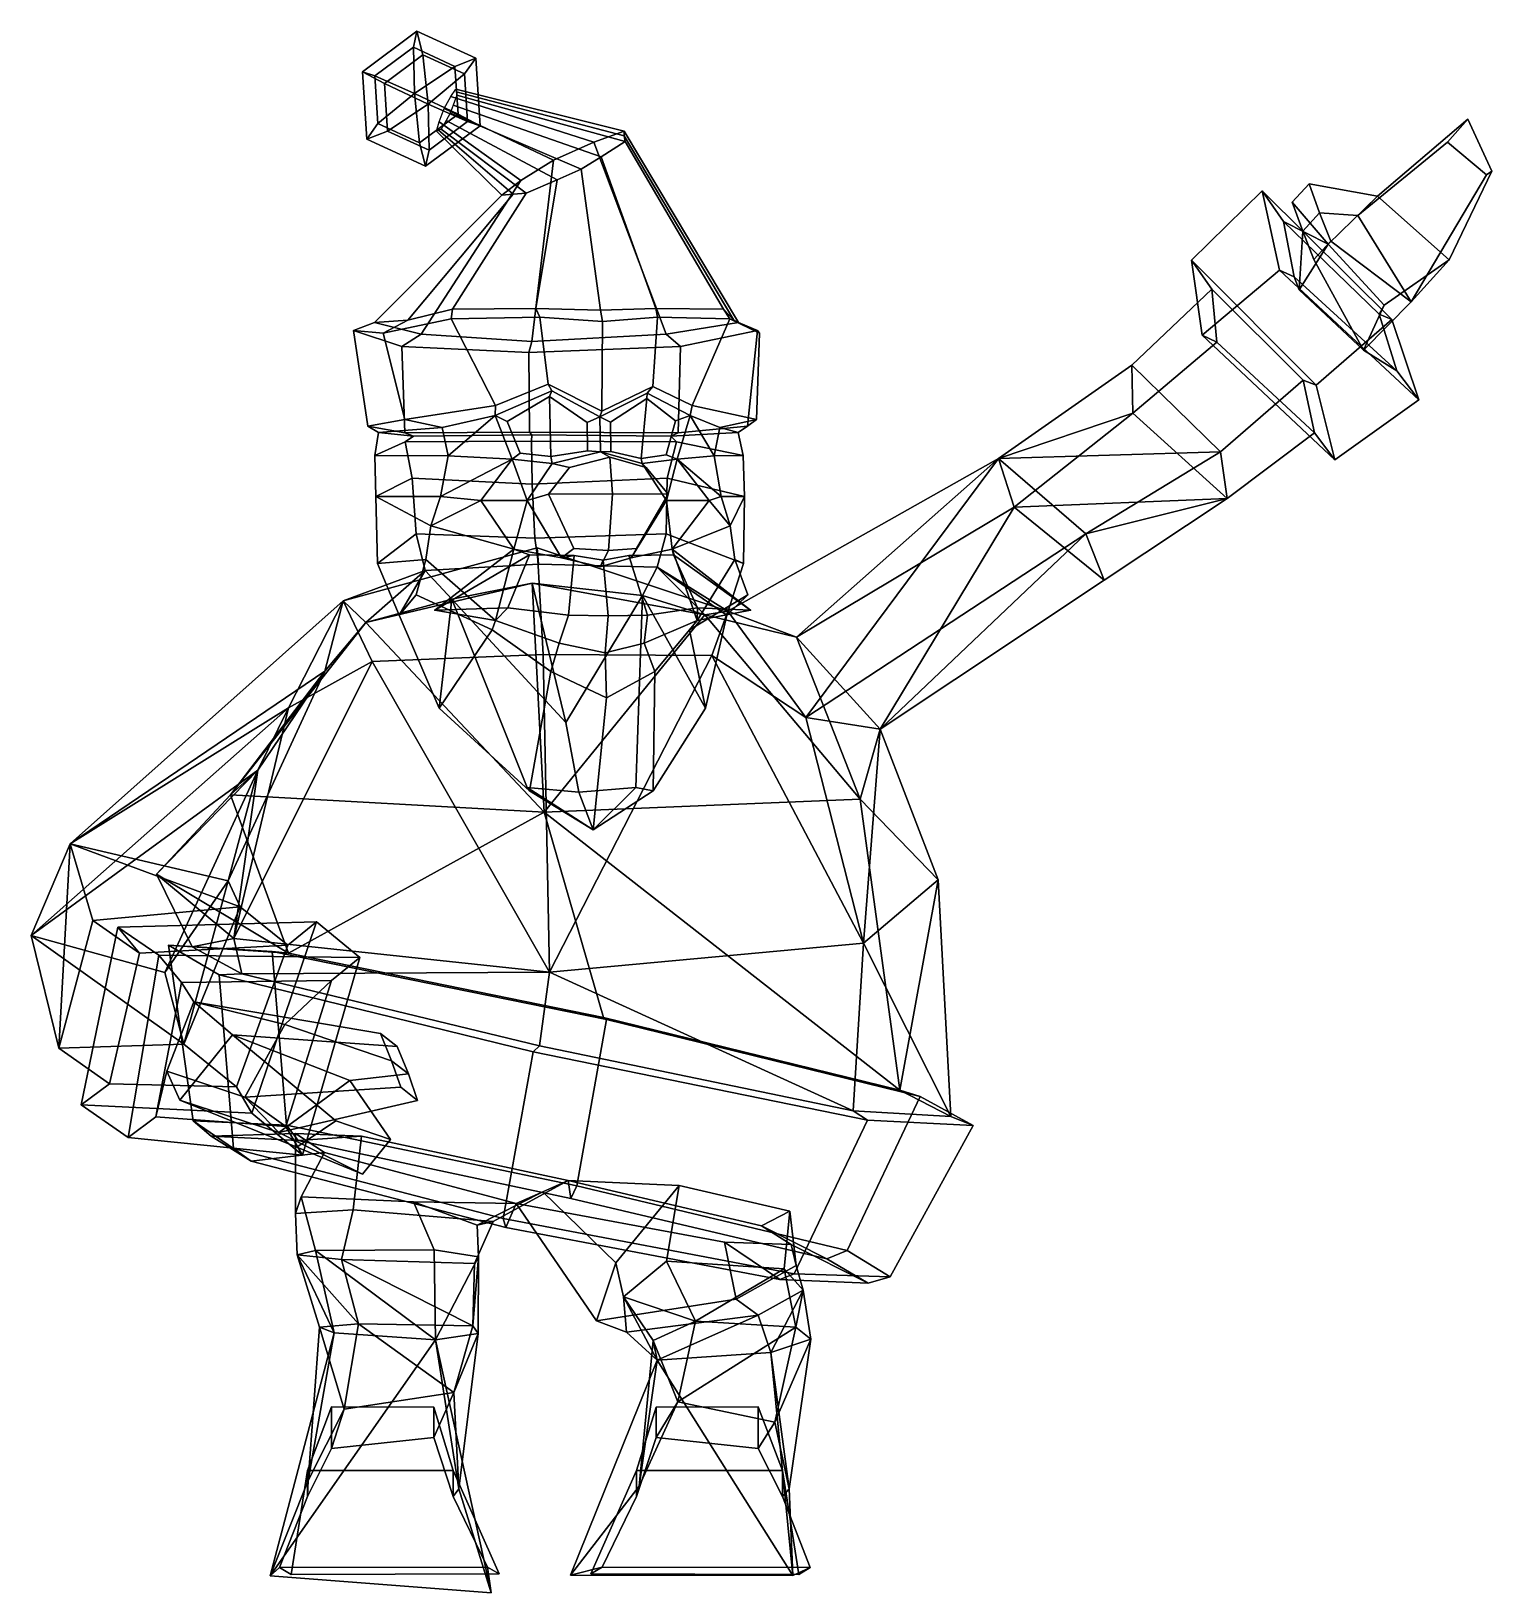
# Model space of a CAD drawing. Extents: x -168 to 304, y -159 to 346.
import ezdxf

# ---------------------------------------------------------------- set-up
doc = ezdxf.new("R2010")
doc.units = 0

msp = doc.modelspace()

# ---------------------------------------------------------------- linework, layer by layer
for p in [(-37.496025, 158.506531, 104.708649), (64.458618, 158.506531, 84.150986)]:
    msp.add_point(p)
for points in [[(-41.283913, 338.023224, 73.607979), (-43.246208, 345.615784, 59.832123), (-60.857697, 332.538391, 60.639252), (-53.737171, 328.776123, 74.178711)], [(-44.385933, 340.428711, 44.896694), (-56.839191, 331.18161, 45.467422), (-60.857697, 332.538391, 60.639252), (-43.246208, 345.615784, 59.832123)], [(-24.230688, 336.877014, 57.045498), (-30.939983, 334.249481, 42.926258), (-44.385933, 340.428711, 44.896694), (-43.246208, 345.615784, 59.832123)], [(-24.230688, 336.877014, 57.045498), (-43.246208, 345.615784, 59.832123), (-41.283913, 338.023224, 73.607979), (-27.837961, 331.843994, 71.637543)], [(-44.035641, 325.500549, 37.550667), (-56.839191, 331.18161, 45.467422), (-44.385933, 340.428711, 44.896694)], [(-30.939983, 334.249481, 42.926258), (-44.035641, 325.500549, 37.550667), (-44.385933, 340.428711, 44.896694)], [(-39.648716, 322.098663, 78.154572), (-41.283913, 338.023224, 73.607979), (-53.737171, 328.776123, 74.178711)], [(-29.947235, 318.82312, 41.526546), (-44.035641, 325.500549, 37.550667), (-30.939983, 334.249481, 42.926258)], [(-27.837961, 331.843994, 71.637543), (-41.283913, 338.023224, 73.607979), (-39.648716, 322.098663, 78.154572)], [(-22.826738, 315.060852, 55.06601), (-29.947235, 318.82312, 41.526546), (-30.939983, 334.249481, 42.926258), (-24.230688, 336.877014, 57.045498)], [(-22.826738, 315.060852, 55.06601), (-24.230688, 336.877014, 57.045498), (-27.837961, 331.843994, 71.637543), (-26.845215, 316.417633, 70.237831)], [(-52.744358, 313.349762, 72.778992), (-53.737171, 328.776123, 74.178711), (-60.857697, 332.538391, 60.639252), (-59.45372, 310.722229, 58.659763)], [(-55.846378, 315.755249, 44.067703), (-59.45372, 310.722229, 58.659763), (-60.857697, 332.538391, 60.639252), (-56.839191, 331.18161, 45.467422)], [(-44.035641, 325.500549, 37.550667), (-55.846378, 315.755249, 44.067703), (-56.839191, 331.18161, 45.467422)], [(-39.648716, 322.098663, 78.154572), (-53.737171, 328.776123, 74.178711), (-52.744358, 313.349762, 72.778992)], [(-26.845215, 316.417633, 70.237831), (-27.837961, 331.843994, 71.637543), (-39.648716, 322.098663, 78.154572)], [(-42.400425, 309.576019, 42.097271), (-55.846378, 315.755249, 44.067703), (-44.035641, 325.500549, 37.550667)], [(-29.947235, 318.82312, 41.526546), (-42.400425, 309.576019, 42.097271), (-44.035641, 325.500549, 37.550667)], [(-32.2939, 324.490021, 51.79018), (13.93744, 309.762726, 31.204933), (0.891523, 303.946228, 25.277655), (-34.441807, 320.638306, 49.308758)], [(-30.636913, 326.910767, 55.362747), (23.683327, 313.350616, 41.300564), (13.93744, 309.762726, 31.204933), (-32.2939, 324.490021, 51.79018)], [(-31.504763, 321.708954, 65.336769), (16.304045, 305.047699, 75.464516), (24.026379, 310.037445, 67.397293), (-30.340448, 324.921722, 63.29504)], [(-30.523581, 325.981689, 58.903038), (23.716928, 311.808594, 52.96854), (23.683327, 313.350616, 41.300564), (-30.636913, 326.910767, 55.362747)], [(-30.340448, 324.921722, 63.29504), (24.026379, 310.037445, 67.397293), (23.716928, 311.808594, 52.96854), (-30.523581, 325.981689, 58.903038)], [(-39.298405, 307.170532, 70.808556), (-39.648716, 322.098663, 78.154572), (-52.744358, 313.349762, 72.778992)], [(-22.826738, 315.060852, 55.06601), (-40.438198, 301.983459, 55.873135), (-42.400425, 309.576019, 42.097271), (-29.947235, 318.82312, 41.526546)], [(-26.845215, 316.417633, 70.237831), (-39.648716, 322.098663, 78.154572), (-39.298405, 307.170532, 70.808556)], [(-36.059605, 316.382751, 51.517788), (-34.441807, 320.638306, 49.308758), (0.891523, 303.946228, 25.277655), (-9.717953, 297.353638, 34.39558)], [(-32.498329, 319.157806, 66.505608), (-33.774654, 316.822052, 65.172577), (2.045051, 297.567749, 77.387772), (9.82434, 301.100739, 80.438652)], [(-32.498329, 319.157806, 66.505608), (9.82434, 301.100739, 80.438652), (16.304045, 305.047699, 75.464516), (-31.504763, 321.708954, 65.336769)], [(-40.438198, 301.983459, 55.873135), (-59.45372, 310.722229, 58.659763), (-55.846378, 315.755249, 44.067703), (-42.400425, 309.576019, 42.097271)], [(-40.438198, 301.983459, 55.873135), (-39.298405, 307.170532, 70.808556), (-52.744358, 313.349762, 72.778992), (-59.45372, 310.722229, 58.659763)], [(-22.826738, 315.060852, 55.06601), (-26.845215, 316.417633, 70.237831), (-39.298405, 307.170532, 70.808556), (-40.438198, 301.983459, 55.873135)], [(-36.929798, 313.36264, 54.907555), (-36.059605, 316.382751, 51.517788), (-9.717953, 297.353638, 34.39558), (-15.847307, 292.613739, 46.632465)], [(-36.238209, 313.678528, 58.489674), (-36.929798, 313.36264, 54.907555), (-15.847307, 292.613739, 46.632465), (-12.181216, 292.977234, 57.810493)], [(-35.42347, 313.978363, 62.927364), (-36.238209, 313.678528, 58.489674), (-12.181216, 292.977234, 57.810493), (-7.904125, 293.287384, 71.704086)], [(-33.774654, 316.822052, 65.172577), (-35.42347, 313.978363, 62.927364), (-7.904125, 293.287384, 71.704086), (2.045051, 297.567749, 77.387772)], [(37.239452, 247.776489, 10.051668), (13.93744, 309.762726, 31.204933), (23.683327, 313.350616, 41.300564), (60.648533, 251.505951, 27.047365)], [(60.648533, 251.505951, 27.047365), (23.683327, 313.350616, 41.300564), (23.716928, 311.808594, 52.96854), (59.086861, 252.239502, 51.023582)], [(289.62912, 309.755737, 59.337585), (296.177155, 317.232819, 46.43985), (266.977142, 292.312561, 10.718139), (260.639832, 286.055115, 40.45845)], [(303.915253, 300.445343, 37.965382), (290.173737, 271.771637, 2.652299), (266.977142, 292.312561, 10.718139), (296.177155, 317.232819, 46.43985)], [(302.201385, 299.244263, 55.131836), (303.915253, 300.445343, 37.965382), (296.177155, 317.232819, 46.43985), (289.62912, 309.755737, 59.337585)], [(-6.161663, 245.354004, -0.945846), (0.891523, 303.946228, 25.277655), (13.93744, 309.762726, 31.204933), (37.239452, 247.776489, 10.051668)], [(55.76358, 255.835754, 80.28035), (24.026379, 310.037445, 67.397293), (16.304045, 305.047699, 75.464516), (33.957001, 256.034882, 97.906593)], [(59.086861, 252.239502, 51.023582), (23.716928, 311.808594, 52.96854), (24.026379, 310.037445, 67.397293), (55.76358, 255.835754, 80.28035)], [(302.201385, 299.244263, 55.131836), (289.62912, 309.755737, 59.337585), (260.639832, 286.055115, 40.45845), (277.84729, 258.205719, 25.811733)], [(-6.161663, 245.354004, -0.945846), (-41.909847, 247.776489, 26.010967), (-9.717953, 297.353638, 34.39558), (0.891523, 303.946228, 25.277655)], [(16.025425, 255.536102, 109.089844), (33.957001, 256.034882, 97.906593), (16.304045, 305.047699, 75.464516), (9.82434, 301.100739, 80.438652)], [(16.025425, 255.536102, 109.089844), (9.82434, 301.100739, 80.438652), (2.045051, 297.567749, 77.387772), (-4.838723, 256.034882, 105.729179)], [(302.201385, 299.244263, 55.131836), (277.84729, 258.205719, 25.811733), (290.173737, 271.771637, 2.652299), (303.915253, 300.445343, 37.965382)], [(-41.909847, 247.776489, 26.010967), (-56.903709, 251.505951, 50.750053), (-15.847307, 292.613739, 46.632465), (-9.717953, 297.353638, 34.39558)], [(-56.903709, 251.505951, 50.750053), (-46.172901, 252.239502, 72.247673), (-12.181216, 292.977234, 57.810493), (-15.847307, 292.613739, 46.632465)], [(-46.172901, 252.239502, 72.247673), (-31.771837, 255.835754, 97.930588), (-7.904125, 293.287384, 71.704086), (-12.181216, 292.977234, 57.810493)], [(-31.771837, 255.835754, 97.930588), (-4.838723, 256.034882, 105.729179), (2.045051, 297.567749, 77.387772), (-7.904125, 293.287384, 71.704086)], [(210.379242, 247.448669, 43.227974), (235.405975, 268.419342, 48.809624), (229.72438, 294.009521, -19.296024), (206.929733, 271.631866, -24.691301)], [(271.63736, 252.481293, -38.86792), (247.202591, 231.250183, -45.882088), (206.929733, 271.631866, -24.691301), (229.72438, 294.009521, -19.296024)], [(235.405975, 268.419342, 48.809624), (240.062347, 266.222992, 38.039501), (236.609955, 284.138611, -12.936329), (229.72438, 294.009521, -19.296024)], [(271.63736, 252.481293, -38.86792), (229.72438, 294.009521, -19.296024), (236.609955, 284.138611, -12.936329), (267.510376, 254.148712, -28.382877)], [(248.291458, 286.901703, 52.864918), (244.941635, 296.300201, 48.99934), (239.457748, 290.388, 43.025261), (242.869614, 280.968506, 46.820148)], [(244.941635, 296.300201, 48.99934), (266.977142, 292.312561, 10.718139), (251.080414, 276.803833, -2.420623), (239.457748, 290.388, 43.025261)], [(248.291458, 286.901703, 52.864918), (260.639832, 286.055115, 40.45845), (266.977142, 292.312561, 10.718139), (244.941635, 296.300201, 48.99934)], [(242.869614, 280.968506, 46.820148), (239.457748, 290.388, 43.025261), (251.080414, 276.803833, -2.420623), (241.731888, 262.039368, 18.369913)], [(290.173737, 271.771637, 2.652299), (269.173401, 257.146545, -5.994329), (251.080414, 276.803833, -2.420623), (266.977142, 292.312561, 10.718139)], [(241.731888, 262.039368, 18.369913), (251.080414, 276.803833, -2.420623), (236.609955, 284.138611, -12.936329), (240.062347, 266.222992, 38.039501)], [(269.173401, 257.146545, -5.994329), (267.510376, 254.148712, -28.382877), (236.609955, 284.138611, -12.936329), (251.080414, 276.803833, -2.420623)], [(251.978378, 277.774536, 56.242447), (248.291458, 286.901703, 52.864918), (242.869614, 280.968506, 46.820148), (246.484116, 271.843079, 50.244354)], [(251.978378, 277.774536, 56.242447), (277.84729, 258.205719, 25.811733), (260.639832, 286.055115, 40.45845), (248.291458, 286.901703, 52.864918)], [(246.484116, 271.843079, 50.244354), (242.869614, 280.968506, 46.820148), (241.731888, 262.039368, 18.369913), (262.544037, 242.534973, 12.062569)], [(251.978378, 277.774536, 56.242447), (246.484116, 271.843079, 50.244354), (262.544037, 242.534973, 12.062569), (277.84729, 258.205719, 25.811733)], [(210.379242, 247.448669, 43.227974), (206.929733, 271.631866, -24.691301), (213.471085, 262.22406, -18.547455), (215.139481, 245.183838, 32.283344)], [(247.202591, 231.250183, -45.882088), (243.035965, 232.912262, -35.224274), (213.471085, 262.22406, -18.547455), (206.929733, 271.631866, -24.691301)], [(253.195465, 207.1633, 11.79357), (280.316284, 226.493927, 19.438385), (235.405975, 268.419342, 48.809624), (210.379242, 247.448669, 43.227974)], [(280.316284, 226.493927, 19.438385), (273.286713, 235.902344, 15.196597), (240.062347, 266.222992, 38.039501), (235.405975, 268.419342, 48.809624)], [(277.84729, 258.205719, 25.811733), (262.544037, 242.534973, 12.062569), (269.173401, 257.146545, -5.994329), (290.173737, 271.771637, 2.652299)], [(262.544037, 242.534973, 12.062569), (241.731888, 262.039368, 18.369913), (240.062347, 266.222992, 38.039501), (273.286713, 235.902344, 15.196597)], [(187.617676, 237.738525, -24.816879), (187.959061, 222.2388, 26.0058), (215.139481, 245.183838, 32.283344), (213.471085, 262.22406, -18.547455)], [(243.035965, 232.912262, -35.224274), (216.344604, 209.752075, -42.685368), (187.617676, 237.738525, -24.816879), (213.471085, 262.22406, -18.547455)], [(-32.142864, 252.659241, 102.375885), (-31.771837, 255.835754, 97.930588), (-46.172901, 252.239502, 72.247673), (-54.120277, 248.0513, 74.818253)], [(-17.886637, 224.675812, 102.717651), (-32.142864, 252.659241, 102.375885), (-54.120277, 248.0513, 74.818253), (-47.122204, 220.213684, 89.049683)], [(-3.543933, 253.24469, 110.184273), (-4.838723, 256.034882, 105.729179), (-31.771837, 255.835754, 97.930588), (-32.142864, 252.659241, 102.375885)], [(-0.875828, 231.631287, 111.49279), (-3.543933, 253.24469, 110.184273), (-32.142864, 252.659241, 102.375885), (-17.886637, 224.675812, 102.717651)], [(16.657692, 251.819489, 112.225533), (16.025425, 255.536102, 109.089844), (-4.838723, 256.034882, 105.729179), (-3.543933, 253.24469, 110.184273)], [(16.476906, 222.883392, 111.328934), (16.657692, 251.819489, 112.225533), (-3.543933, 253.24469, 110.184273), (-0.875828, 231.631287, 111.49279)], [(16.657692, 251.819489, 112.225533), (34.489799, 253.24469, 102.515327), (33.957001, 256.034882, 97.906593), (16.025425, 255.536102, 109.089844)], [(16.476906, 222.883392, 111.328934), (32.929108, 230.824066, 104.656395), (34.489799, 253.24469, 102.515327), (16.657692, 251.819489, 112.225533)], [(32.929108, 230.824066, 104.656395), (45.673222, 224.675812, 89.901749), (57.828236, 252.659241, 84.234528), (34.489799, 253.24469, 102.515327)], [(34.489799, 253.24469, 102.515327), (57.828236, 252.659241, 84.234528), (55.76358, 255.835754, 80.28035), (33.957001, 256.034882, 97.906593)], [(45.673222, 224.675812, 89.901749), (66.47303, 220.213684, 66.144859), (67.409393, 248.0513, 50.313572), (57.828236, 252.659241, 84.234528)], [(57.828236, 252.659241, 84.234528), (67.409393, 248.0513, 50.313572), (59.086861, 252.239502, 51.023582), (55.76358, 255.835754, 80.28035)], [(253.195465, 207.1633, 11.79357), (247.202591, 231.250183, -45.882088), (271.63736, 252.481293, -38.86792), (280.316284, 226.493927, 19.438385)], [(262.544037, 242.534973, 12.062569), (273.286713, 235.902344, 15.196597), (267.510376, 254.148712, -28.382877), (269.173401, 257.146545, -5.994329)], [(280.316284, 226.493927, 19.438385), (271.63736, 252.481293, -38.86792), (267.510376, 254.148712, -28.382877), (273.286713, 235.902344, 15.196597)], [(-54.120277, 248.0513, 74.818253), (-46.172901, 252.239502, 72.247673), (-56.903709, 251.505951, 50.750053), (-63.669109, 248.928925, 50.357964)], [(-63.669109, 248.928925, 50.357964), (-56.903709, 251.505951, 50.750053), (-41.909847, 247.776489, 26.010967), (-48.102051, 243.73584, 23.272282)], [(-47.122204, 220.213684, 89.049683), (-54.120277, 248.0513, 74.818253), (-63.669109, 248.928925, 50.357964), (-59.074295, 217.972473, 52.912022)], [(-59.074295, 217.972473, 52.912022), (-63.669109, 248.928925, 50.357964), (-48.102051, 243.73584, 23.272282), (-47.090946, 215.873901, 23.75709)], [(-48.102051, 243.73584, 23.272282), (-41.909847, 247.776489, 26.010967), (-6.161663, 245.354004, -0.945846), (-7.078587, 241.850586, -5.493284)], [(41.886539, 243.73584, 5.127398), (-7.078587, 241.850586, -5.493284), (-6.161663, 245.354004, -0.945846), (37.239452, 247.776489, 10.051668)], [(66.733368, 248.928925, 24.064211), (41.886539, 243.73584, 5.127398), (37.239452, 247.776489, 10.051668), (60.648533, 251.505951, 27.047365)], [(63.487312, 217.972473, 28.199266), (41.142315, 215.873901, 5.966144), (41.886539, 243.73584, 5.127398), (66.733368, 248.928925, 24.064211)], [(67.409393, 248.0513, 50.313572), (66.733368, 248.928925, 24.064211), (60.648533, 251.505951, 27.047365), (59.086861, 252.239502, 51.023582)], [(66.47303, 220.213684, 66.144859), (63.487312, 217.972473, 28.199266), (66.733368, 248.928925, 24.064211), (67.409393, 248.0513, 50.313572)], [(253.195465, 207.1633, 11.79357), (210.379242, 247.448669, 43.227974), (215.139481, 245.183838, 32.283344), (246.681824, 215.876312, 7.87964)], [(-47.090946, 215.873901, 23.75709), (-48.102051, 243.73584, 23.272282), (-7.078587, 241.850586, -5.493284), (-6.881846, 216.07074, -4.517563)], [(41.142315, 215.873901, 5.966144), (-6.881846, 216.07074, -4.517563), (-7.078587, 241.850586, -5.493284), (41.886539, 243.73584, 5.127398)], [(187.959061, 222.2388, 26.0058), (218.432999, 194.612915, 0.110539), (246.681824, 215.876312, 7.87964), (215.139481, 245.183838, 32.283344)], [(187.959061, 222.2388, 26.0058), (187.617676, 237.738525, -24.816879), (144.645447, 207.61319, -14.158962)], [(216.344604, 209.752075, -42.685368), (144.645447, 207.61319, -14.158962), (187.617676, 237.738525, -24.816879)], [(218.432999, 194.612915, 0.110539), (216.344604, 209.752075, -42.685368), (243.035965, 232.912262, -35.224274), (246.681824, 215.876312, 7.87964)], [(253.195465, 207.1633, 11.79357), (246.681824, 215.876312, 7.87964), (243.035965, 232.912262, -35.224274), (247.202591, 231.250183, -45.882088)], [(-0.875828, 231.631287, 111.49279), (-17.886637, 224.675812, 102.717651), (-17.976326, 221.4245, 100.791954), (0.355167, 229.454041, 109.66143)], [(-0.426419, 227.623535, 107.094772), (0.355167, 229.454041, 109.66143), (-17.976326, 221.4245, 100.791954), (-14.108002, 219.497131, 99.63475)], [(-0.000454, 208.180939, 104.657249), (-0.426419, 227.623535, 107.094772), (-14.108002, 219.497131, 99.63475), (-9.912318, 209.239624, 101.485962)], [(16.476906, 222.883392, 111.328934), (-0.875828, 231.631287, 111.49279), (0.355167, 229.454041, 109.66143), (15.880386, 221.075012, 108.370529)], [(-0.426419, 227.623535, 107.094772), (11.762663, 219.214417, 106.086624), (15.880386, 221.075012, 108.370529), (0.355167, 229.454041, 109.66143)], [(11.762663, 219.214417, 106.086624), (-0.426419, 227.623535, 107.094772), (-0.000454, 208.180939, 104.657249), (11.885447, 210.079224, 106.695564)], [(16.476906, 222.883392, 111.328934), (15.880386, 221.075012, 108.370529), (31.084614, 228.64682, 103.44516), (32.929108, 230.824066, 104.656395)], [(31.014458, 226.933502, 100.532822), (31.084614, 228.64682, 103.44516), (15.880386, 221.075012, 108.370529), (19.271719, 219.329224, 104.759392)], [(31.014458, 226.933502, 100.532822), (40.267666, 219.677734, 86.120552), (45.009659, 221.4245, 88.091751), (31.084614, 228.64682, 103.44516)], [(32.929108, 230.824066, 104.656395), (31.084614, 228.64682, 103.44516), (45.009659, 221.4245, 88.091751), (45.673222, 224.675812, 89.901749)], [(-35.10878, 217.546173, 87.080986), (-17.976326, 221.4245, 100.791954), (-17.886637, 224.675812, 102.717651), (-47.122204, 220.213684, 89.049683)], [(19.271719, 219.329224, 104.759392), (19.431765, 209.802002, 105.553131), (29.183376, 207.584137, 98.114792), (31.014458, 226.933502, 100.532822)], [(29.183376, 207.584137, 98.114792), (37.319611, 208.733459, 90.08773), (40.267666, 219.677734, 86.120552), (31.014458, 226.933502, 100.532822)], [(54.635391, 217.546173, 68.98539), (66.47303, 220.213684, 66.144859), (45.673222, 224.675812, 89.901749), (45.009659, 221.4245, 88.091751)], [(187.959061, 222.2388, 26.0058), (144.645447, 207.61319, -14.158962), (149.619995, 191.848267, 30.580355)], [(218.432999, 194.612915, 0.110539), (187.959061, 222.2388, 26.0058), (149.619995, 191.848267, 30.580355)], [(-47.122204, 220.213684, 89.049683), (-59.074295, 217.972473, 52.912022), (-55.598186, 215.929016, 53.428001), (-35.10878, 217.546173, 87.080986)], [(-59.074295, 217.972473, 52.912022), (-47.090946, 215.873901, 23.75709), (-44.357807, 214.736633, 24.228065), (-55.598186, 215.929016, 53.428001)], [(-35.10878, 217.546173, 87.080986), (-55.598186, 215.929016, 53.428001), (-56.871418, 208.489899, 54.72467), (-33.138683, 208.421509, 86.870903)], [(-33.138683, 208.421509, 86.870903), (-17.976326, 221.4245, 100.791954), (-35.10878, 217.546173, 87.080986)], [(-12.504834, 207.375, 102.984024), (-17.976326, 221.4245, 100.791954), (-33.138683, 208.421509, 86.870903)], [(-9.912318, 209.239624, 101.485962), (-14.108002, 219.497131, 99.63475), (-17.976326, 221.4245, 100.791954), (-12.504834, 207.375, 102.984024)], [(11.885447, 210.079224, 106.695564), (16.031761, 209.753601, 109.121269), (15.880386, 221.075012, 108.370529), (11.762663, 219.214417, 106.086624)], [(19.431765, 209.802002, 105.553131), (19.271719, 219.329224, 104.759392), (15.880386, 221.075012, 108.370529), (16.031761, 209.753601, 109.121269)], [(37.319611, 208.733459, 90.08773), (40.815155, 207.375, 92.232826), (45.009659, 221.4245, 88.091751), (40.267666, 219.677734, 86.120552)], [(63.487312, 217.972473, 28.199266), (60.482769, 215.929016, 30.021975), (38.805244, 214.736633, 7.459453), (41.142315, 215.873901, 5.966144)], [(40.815155, 207.375, 92.232826), (52.73782, 208.421509, 69.555168), (45.009659, 221.4245, 88.091751)], [(52.73782, 208.421509, 69.555168), (54.635391, 217.546173, 68.98539), (45.009659, 221.4245, 88.091751)], [(54.635391, 217.546173, 68.98539), (52.73782, 208.421509, 69.555168), (62.158989, 208.489899, 30.723928), (60.482769, 215.929016, 30.021975)], [(66.47303, 220.213684, 66.144859), (54.635391, 217.546173, 68.98539), (60.482769, 215.929016, 30.021975), (63.487312, 217.972473, 28.199266)], [(-56.871418, 208.489899, 54.72467), (-55.598186, 215.929016, 53.428001), (-44.357807, 214.736633, 24.228065), (-47.073097, 212.895996, 22.460569)], [(-56.525936, 195.246643, 56.548283), (-56.871418, 208.489899, 54.72467), (-47.073097, 212.895996, 22.460569), (-44.73214, 201.238708, 20.183874)], [(-47.090946, 215.873901, 23.75709), (-6.881846, 216.07074, -4.517563), (-6.168934, 215.228943, -0.981917), (-44.357807, 214.736633, 24.228065)], [(-47.073097, 212.895996, 22.460569), (-44.357807, 214.736633, 24.228065), (-6.168934, 215.228943, -0.981917), (-6.204508, 213.190247, -1.158346)], [(-44.73214, 201.238708, 20.183874), (-47.073097, 212.895996, 22.460569), (-6.204508, 213.190247, -1.158346), (-5.983163, 199.282532, -0.060623)], [(41.142315, 215.873901, 5.966144), (38.805244, 214.736633, 7.459453), (-6.168934, 215.228943, -0.981917), (-6.881846, 216.07074, -4.517563)], [(40.623428, 212.895996, 4.777848), (-6.204508, 213.190247, -1.158346), (-6.168934, 215.228943, -0.981917), (38.805244, 214.736633, 7.459453)], [(37.583138, 201.238708, 3.586203), (-5.983163, 199.282532, -0.060623), (-6.204508, 213.190247, -1.158346), (40.623428, 212.895996, 4.777848)], [(62.54718, 195.246643, 32.538933), (37.583138, 201.238708, 3.586203), (40.623428, 212.895996, 4.777848), (62.158989, 208.489899, 30.723928)], [(62.158989, 208.489899, 30.723928), (40.623428, 212.895996, 4.777848), (38.805244, 214.736633, 7.459453), (60.482769, 215.929016, 30.021975)], [(-33.138683, 208.421509, 86.870903), (-56.871418, 208.489899, 54.72467), (-56.525936, 195.246643, 56.548283), (-35.625412, 195.329956, 86.891663)], [(-35.625412, 195.329956, 86.891663), (-12.504834, 207.375, 102.984024), (-33.138683, 208.421509, 86.870903)], [(-22.557676, 193.946106, 107.917679), (-12.504834, 207.375, 102.984024), (-35.625412, 195.329956, 86.891663)], [(-22.557676, 193.946106, 107.917679), (-7.614245, 194.025269, 108.002953), (-12.504834, 207.375, 102.984024)], [(-0.000454, 208.180939, 104.657249), (-9.912318, 209.239624, 101.485962), (-12.504834, 207.375, 102.984024), (0.455121, 205.940918, 106.750237)], [(-7.614245, 194.025269, 108.002953), (0.455121, 205.940918, 106.750237), (-12.504834, 207.375, 102.984024)], [(19.881172, 196.101746, 126.904991), (19.122152, 208.016052, 123.140671), (6.036869, 204.668732, 122.107315), (-0.704619, 196.077698, 124.474243)], [(-0.000454, 208.180939, 104.657249), (0.455121, 205.940918, 106.750237), (16.031761, 209.753601, 109.121269), (11.885447, 210.079224, 106.695564)], [(19.122152, 208.016052, 123.140671), (16.031761, 209.753601, 109.121269), (0.455121, 205.940918, 106.750237), (6.036869, 204.668732, 122.107315)], [(29.183376, 207.584137, 98.114792), (19.431765, 209.802002, 105.553131), (16.031761, 209.753601, 109.121269), (29.472479, 205.940918, 100.899307)], [(19.122152, 208.016052, 123.140671), (30.784548, 204.668732, 117.117302), (29.472479, 205.940918, 100.899307), (16.031761, 209.753601, 109.121269)], [(19.881172, 196.101746, 126.904991), (37.9165, 196.077698, 116.686859), (30.784548, 204.668732, 117.117302), (19.122152, 208.016052, 123.140671)], [(29.183376, 207.584137, 98.114792), (29.472479, 205.940918, 100.899307), (40.815155, 207.375, 92.232826), (37.319611, 208.733459, 90.08773)], [(37.396782, 194.025269, 98.927139), (40.815155, 207.375, 92.232826), (29.472479, 205.940918, 100.899307)], [(51.139534, 193.946106, 93.057716), (40.815155, 207.375, 92.232826), (37.396782, 194.025269, 98.927139)], [(55.038292, 195.329956, 68.610657), (52.73782, 208.421509, 69.555168), (40.815155, 207.375, 92.232826)], [(51.139534, 193.946106, 93.057716), (55.038292, 195.329956, 68.610657), (40.815155, 207.375, 92.232826)], [(52.73782, 208.421509, 69.555168), (55.038292, 195.329956, 68.610657), (62.54718, 195.246643, 32.538933), (62.158989, 208.489899, 30.723928)], [(79.325607, 149.852173, 36.84972), (144.645447, 207.61319, -14.158962), (57.183811, 158.181702, -19.75561)], [(82.344208, 123.844482, -36.384079), (57.183811, 158.181702, -19.75561), (144.645447, 207.61319, -14.158962)], [(79.325607, 149.852173, 36.84972), (149.619995, 191.848267, 30.580355), (144.645447, 207.61319, -14.158962)], [(82.344208, 123.844482, -36.384079), (144.645447, 207.61319, -14.158962), (172.849854, 183.180084, -28.567759)], [(216.344604, 209.752075, -42.685368), (172.849854, 183.180084, -28.567759), (144.645447, 207.61319, -14.158962)], [(218.432999, 194.612915, 0.110539), (172.849854, 183.180084, -28.567759), (216.344604, 209.752075, -42.685368)], [(-0.704619, 196.077698, 124.474243), (6.036869, 204.668732, 122.107315), (0.455121, 205.940918, 106.750237), (-7.614245, 194.025269, 108.002953)], [(37.9165, 196.077698, 116.686859), (37.396782, 194.025269, 98.927139), (29.472479, 205.940918, 100.899307), (30.784548, 204.668732, 117.117302)], [(-55.933014, 173.665527, 57.281212), (-56.525936, 195.246643, 56.548283), (-44.73214, 201.238708, 20.183874), (-43.466751, 183.185272, 22.448946)], [(-43.466751, 183.185272, 22.448946), (-44.73214, 201.238708, 20.183874), (-5.983163, 199.282532, -0.060623), (-5.191408, 181.819397, 3.866048)], [(37.294373, 183.185272, 6.164649), (-5.191408, 181.819397, 3.866048), (-5.983163, 199.282532, -0.060623), (37.583138, 201.238708, 3.586203)], [(62.284615, 173.665527, 33.444355), (37.294373, 183.185272, 6.164649), (37.583138, 201.238708, 3.586203), (62.54718, 195.246643, 32.538933)], [(-35.625412, 195.329956, 86.891663), (-56.525936, 195.246643, 56.548283), (-38.787003, 185.822998, 86.723976)], [(-40.37854, 174.892029, 86.95472), (-38.787003, 185.822998, 86.723976), (-56.525936, 195.246643, 56.548283), (-55.933014, 173.665527, 57.281212)], [(-38.787003, 185.822998, 86.723976), (-22.557676, 193.946106, 107.917679), (-35.625412, 195.329956, 86.891663)], [(-11.980236, 178.213654, 102.21154), (-22.557676, 193.946106, 107.917679), (-38.787003, 185.822998, 86.723976)], [(-11.980236, 178.213654, 102.21154), (-7.614245, 194.025269, 108.002953), (-22.557676, 193.946106, 107.917679)], [(3.512118, 175.449829, 105.042572), (-7.614245, 194.025269, 108.002953), (-11.980236, 178.213654, 102.21154)], [(7.492544, 178.453156, 117.447517), (-0.704619, 196.077698, 124.474243), (-7.614245, 194.025269, 108.002953), (3.512118, 175.449829, 105.042572)], [(18.595634, 177.804077, 120.529434), (19.881172, 196.101746, 126.904991), (-0.704619, 196.077698, 124.474243), (7.492544, 178.453156, 117.447517)], [(18.595634, 177.804077, 120.529434), (27.636871, 178.453156, 113.385704), (37.9165, 196.077698, 116.686859), (19.881172, 196.101746, 126.904991)], [(27.636871, 178.453156, 113.385704), (25.992599, 175.449829, 100.509705), (37.396782, 194.025269, 98.927139), (37.9165, 196.077698, 116.686859)], [(25.992599, 175.449829, 100.509705), (39.177364, 178.213654, 91.896355), (37.396782, 194.025269, 98.927139)], [(39.177364, 178.213654, 91.896355), (51.139534, 193.946106, 93.057716), (37.396782, 194.025269, 98.927139)], [(39.177364, 178.213654, 91.896355), (57.887867, 185.822998, 67.230904), (51.139534, 193.946106, 93.057716)], [(57.887867, 185.822998, 67.230904), (55.038292, 195.329956, 68.610657), (51.139534, 193.946106, 93.057716)], [(55.038292, 195.329956, 68.610657), (57.887867, 185.822998, 67.230904), (62.54718, 195.246643, 32.538933)], [(59.444462, 174.892029, 66.826874), (62.284615, 173.665527, 33.444355), (62.54718, 195.246643, 32.538933), (57.887867, 185.822998, 67.230904)], [(106.396942, 120.148743, 2.873093), (149.619995, 191.848267, 30.580355), (79.325607, 149.852173, 36.84972)], [(178.696472, 168.271301, 9.074382), (149.619995, 191.848267, 30.580355), (106.396942, 120.148743, 2.873093)], [(218.432999, 194.612915, 0.110539), (149.619995, 191.848267, 30.580355), (178.696472, 168.271301, 9.074382)], [(218.432999, 194.612915, 0.110539), (178.696472, 168.271301, 9.074382), (172.849854, 183.180084, -28.567759)], [(-48.997593, 156.958466, 59.659317), (-55.933014, 173.665527, 57.281212), (-43.466751, 183.185272, 22.448946), (-40.579861, 171.384766, 15.230536)], [(-40.579861, 171.384766, 15.230536), (-43.466751, 183.185272, 22.448946), (-5.191408, 181.819397, 3.866048), (-3.933838, 173.469543, -6.442334)], [(-40.37854, 174.892029, 86.95472), (-17.811527, 155.240356, 109.252831), (-11.980236, 178.213654, 102.21154), (-38.787003, 185.822998, 86.723976)], [(34.329155, 172.46106, 10.484056), (-3.933838, 173.469543, -6.442334), (-5.191408, 181.819397, 3.866048), (37.294373, 183.185272, 6.164649)], [(56.812653, 156.958466, 38.32423), (34.329155, 172.46106, 10.484056), (37.294373, 183.185272, 6.164649), (62.284615, 173.665527, 33.444355)], [(59.444462, 174.892029, 66.826874), (57.887867, 185.822998, 67.230904), (39.177364, 178.213654, 91.896355), (47.281624, 155.240356, 96.127747)], [(106.396942, 120.148743, 2.873093), (82.344208, 123.844482, -36.384079), (172.849854, 183.180084, -28.567759)], [(178.696472, 168.271301, 9.074382), (106.396942, 120.148743, 2.873093), (172.849854, 183.180084, -28.567759)], [(-4.387678, 178.652618, -25.695349), (-2.510288, 144.213898, -58.528946), (-57.730793, 141.920715, -53.482315), (-67.057755, 161.524048, -21.993227)], [(-4.387678, 178.652618, -25.695349), (-67.057755, 161.524048, -21.993227), (-40.579861, 171.384766, 15.230536), (-3.933838, 173.469543, -6.442334)], [(-6.901168, 176.451385, 115.429741), (-11.980236, 178.213654, 102.21154), (-37.496025, 158.506531, 104.708649)], [(-37.496025, 158.506531, 104.708649), (-11.980236, 178.213654, 102.21154), (-17.811527, 155.240356, 109.252831)], [(-6.901168, 176.451385, 115.429741), (7.528115, 176.18634, 112.633179), (3.512118, 175.449829, 105.042572), (-11.980236, 178.213654, 102.21154)], [(-4.387678, 178.652618, -25.695349), (57.183811, 158.181702, -19.75561), (52.039246, 143.907654, -52.07951), (-2.510288, 144.213898, -58.528946)], [(-3.933838, 173.469543, -6.442334), (34.329155, 172.46106, 10.484056), (57.183811, 158.181702, -19.75561), (-4.387678, 178.652618, -25.695349)], [(18.595634, 177.804077, 120.529434), (7.492544, 178.453156, 117.447517), (3.512118, 175.449829, 105.042572), (15.90858, 172.518677, 108.510353)], [(18.595634, 177.804077, 120.529434), (15.90858, 172.518677, 108.510353), (25.992599, 175.449829, 100.509705), (27.636871, 178.453156, 113.385704)], [(39.617416, 176.451385, 106.049942), (39.177364, 178.213654, 91.896355), (25.992599, 175.449829, 100.509705), (25.231882, 176.18634, 109.063477)], [(39.617416, 176.451385, 106.049942), (64.458618, 158.506531, 84.150986), (39.177364, 178.213654, 91.896355)], [(64.458618, 158.506531, 84.150986), (47.281624, 155.240356, 96.127747), (39.177364, 178.213654, 91.896355)], [(-48.997593, 156.958466, 59.659317), (-43.456234, 163.559845, 90.527817), (-40.37854, 174.892029, 86.95472), (-55.933014, 173.665527, 57.281212)], [(-40.37854, 174.892029, 86.95472), (-43.456234, 163.559845, 90.527817), (-18.937988, 152.239746, 100.209869), (-17.811527, 155.240356, 109.252831)], [(-13.840132, 159.349243, 118.845421), (-6.901168, 176.451385, 115.429741), (-37.496025, 158.506531, 104.708649)], [(7.528115, 176.18634, 112.633179), (-6.901168, 176.451385, 115.429741), (-13.840132, 159.349243, 118.845421), (5.716269, 156.946838, 123.686913)], [(16.916281, 174.705566, 113.507996), (15.90858, 172.518677, 108.510353), (3.512118, 175.449829, 105.042572), (7.528115, 176.18634, 112.633179)], [(5.716269, 156.946838, 123.686913), (18.585075, 156.726715, 121.784294), (16.916281, 174.705566, 113.507996), (7.528115, 176.18634, 112.633179)], [(16.916281, 174.705566, 113.507996), (25.231882, 176.18634, 109.063477), (25.992599, 175.449829, 100.509705), (15.90858, 172.518677, 108.510353)], [(31.185648, 156.946838, 118.551384), (25.231882, 176.18634, 109.063477), (16.916281, 174.705566, 113.507996), (18.585075, 156.726715, 121.784294)], [(25.231882, 176.18634, 109.063477), (31.185648, 156.946838, 118.551384), (47.337822, 159.349243, 106.509781), (39.617416, 176.451385, 106.049942)], [(49.950714, 126.929077, 55.280369), (29.59334, 163.335663, 35.03463), (34.329155, 172.46106, 10.484056), (56.812653, 156.958466, 38.32423)], [(49.763012, 157.078278, 39.977848), (34.329155, 172.46106, 10.484056), (29.59334, 163.335663, 35.03463)], [(57.183811, 158.181702, -19.75561), (34.329155, 172.46106, 10.484056), (49.763012, 157.078278, 39.977848)], [(47.337822, 159.349243, 106.509781), (64.458618, 158.506531, 84.150986), (39.617416, 176.451385, 106.049942)], [(59.444462, 174.892029, 66.826874), (47.281624, 155.240356, 96.127747), (44.815781, 152.239746, 87.354851), (63.666309, 163.559845, 68.928123)], [(56.812653, 156.958466, 38.32423), (62.284615, 173.665527, 33.444355), (59.444462, 174.892029, 66.826874), (63.666309, 163.559845, 68.928123)], [(-67.057755, 161.524048, -21.993227), (-59.727741, 154.580383, 38.214321), (-40.579861, 171.384766, 15.230536)], [(-59.727741, 154.580383, 38.214321), (-31.939043, 162.109558, 40.441647), (-40.579861, 171.384766, 15.230536)], [(-5.98955, 167.316895, 41.885544), (-31.939043, 162.109558, 40.441647), (-59.727741, 154.580383, 38.214321)], [(-2.141351, 93.262695, 115.541527), (-5.98955, 167.316895, 41.885544), (-59.727741, 154.580383, 38.214321)], [(-36.101055, 126.929077, 72.631447), (-48.997593, 156.958466, 59.659317), (-40.579861, 171.384766, 15.230536), (-31.939043, 162.109558, 40.441647)], [(4.9058, 122.270538, 53.94265), (-31.939043, 162.109558, 40.441647), (-5.98955, 167.316895, 41.885544)], [(4.9058, 122.270538, 53.94265), (-5.98955, 167.316895, 41.885544), (29.59334, 163.335663, 35.03463)], [(-5.98955, 167.316895, 41.885544), (49.763012, 157.078278, 39.977848), (29.59334, 163.335663, 35.03463)], [(-2.141351, 93.262695, 115.541527), (49.763012, 157.078278, 39.977848), (-5.98955, 167.316895, 41.885544)], [(-72.983917, 138.844299, 28.528275), (-67.057755, 161.524048, -21.993227), (-155.204941, 83.07132, 37.623802)], [(-84.728996, 127.004822, -41.175171), (-155.204941, 83.07132, 37.623802), (-67.057755, 161.524048, -21.993227)], [(-84.728996, 127.004822, -41.175171), (-67.057755, 161.524048, -21.993227), (-57.730793, 141.920715, -53.482315)], [(-72.983917, 138.844299, 28.528275), (-59.727741, 154.580383, 38.214321), (-67.057755, 161.524048, -21.993227)], [(-18.937988, 152.239746, 100.209869), (-43.456234, 163.559845, 90.527817), (-48.997593, 156.958466, 59.659317), (-36.101055, 126.929077, 72.631447)], [(-6.884967, 100.159531, 98.473679), (-36.101055, 126.929077, 72.631447), (-31.939043, 162.109558, 40.441647), (-7.653537, 101.240234, 82.423927)], [(-7.653537, 101.240234, 82.423927), (-31.939043, 162.109558, 40.441647), (4.9058, 122.270538, 53.94265), (9.076807, 99.711548, 74.62854)], [(27.520727, 101.240234, 75.331551), (9.076807, 99.711548, 74.62854), (4.9058, 122.270538, 53.94265), (29.59334, 163.335663, 35.03463)], [(33.031742, 100.159531, 90.425056), (27.520727, 101.240234, 75.331551), (29.59334, 163.335663, 35.03463), (49.950714, 126.929077, 55.280369)], [(44.815781, 152.239746, 87.354851), (49.950714, 126.929077, 55.280369), (56.812653, 156.958466, 38.32423), (63.666309, 163.559845, 68.928123)], [(-17.811527, 155.240356, 109.252831), (-13.840132, 159.349243, 118.845421), (-37.496025, 158.506531, 104.708649)], [(5.716269, 156.946838, 123.686913), (-13.840132, 159.349243, 118.845421), (-17.811527, 155.240356, 109.252831), (2.732161, 147.892578, 113.95488)], [(-2.141351, 93.262695, 115.541527), (99.974632, 97.451813, 83.609901), (49.763012, 157.078278, 39.977848)], [(18.585075, 156.726715, 121.784294), (5.716269, 156.946838, 123.686913), (2.732161, 147.892578, 113.95488), (17.515524, 144.792999, 116.479904)], [(18.585075, 156.726715, 121.784294), (17.515524, 144.792999, 116.479904), (30.165274, 147.892578, 108.423393), (31.185648, 156.946838, 118.551384)], [(31.185648, 156.946838, 118.551384), (30.165274, 147.892578, 108.423393), (47.281624, 155.240356, 96.127747), (47.337822, 159.349243, 106.509781)], [(47.281624, 155.240356, 96.127747), (64.458618, 158.506531, 84.150986), (47.337822, 159.349243, 106.509781)], [(79.325607, 149.852173, 36.84972), (57.183811, 158.181702, -19.75561), (49.763012, 157.078278, 39.977848)], [(99.974632, 97.451813, 83.609901), (79.325607, 149.852173, 36.84972), (49.763012, 157.078278, 39.977848)], [(82.344208, 123.844482, -36.384079), (52.039246, 143.907654, -52.07951), (57.183811, 158.181702, -19.75561)], [(-2.141351, 93.262695, 115.541527), (-59.727741, 154.580383, 38.214321), (-103.430183, 98.917999, 83.639351)], [(-103.430183, 98.917999, 83.639351), (-59.727741, 154.580383, 38.214321), (-72.983917, 138.844299, 28.528275)], [(-6.884967, 100.159531, 98.473679), (-0.026894, 138.693787, 116.371552), (-18.937988, 152.239746, 100.209869), (-36.101055, 126.929077, 72.631447)], [(-0.026894, 138.693787, 116.371552), (2.732161, 147.892578, 113.95488), (-17.811527, 155.240356, 109.252831), (-18.937988, 152.239746, 100.209869)], [(33.645241, 138.693787, 109.582062), (44.815781, 152.239746, 87.354851), (47.281624, 155.240356, 96.127747), (30.165274, 147.892578, 108.423393)], [(33.031742, 100.159531, 90.425056), (49.950714, 126.929077, 55.280369), (44.815781, 152.239746, 87.354851), (33.645241, 138.693787, 109.582062)], [(18.026825, 130.195251, 119.015678), (17.515524, 144.792999, 116.479904), (2.732161, 147.892578, 113.95488), (-0.026894, 138.693787, 116.371552)], [(18.026825, 130.195251, 119.015678), (33.645241, 138.693787, 109.582062), (30.165274, 147.892578, 108.423393), (17.515524, 144.792999, 116.479904)], [(99.974632, 97.451813, 83.609901), (106.396942, 120.148743, 2.873093), (79.325607, 149.852173, 36.84972)], [(-102.379089, 52.417557, -63.258995), (-57.730793, 141.920715, -53.482315), (-0.437988, 41.637131, -96.06192)], [(-102.379089, 52.417557, -63.258995), (-84.728996, 127.004822, -41.175171), (-57.730793, 141.920715, -53.482315)], [(-0.437988, 41.637131, -96.06192), (-57.730793, 141.920715, -53.482315), (-2.510288, 144.213898, -58.528946)], [(-0.437988, 41.637131, -96.06192), (-2.510288, 144.213898, -58.528946), (52.039246, 143.907654, -52.07951)], [(101.025726, 50.951355, -63.288445), (-0.437988, 41.637131, -96.06192), (52.039246, 143.907654, -52.07951)], [(101.025726, 50.951355, -63.288445), (52.039246, 143.907654, -52.07951), (82.344208, 123.844482, -36.384079)], [(-72.983917, 138.844299, 28.528275), (-155.204941, 83.07132, 37.623802), (-104.15889, 71.103485, 45.590187)], [(-94.663162, 106.876038, -8.083811), (-72.983917, 138.844299, 28.528275), (-104.15889, 71.103485, 45.590187)], [(-103.430183, 98.917999, 83.639351), (-72.983917, 138.844299, 28.528275), (-94.663162, 106.876038, -8.083811)], [(13.653542, 87.566895, 97.326607), (18.026825, 130.195251, 119.015678), (-0.026894, 138.693787, 116.371552), (-6.884967, 100.159531, 98.473679)], [(13.653542, 87.566895, 97.326607), (33.031742, 100.159531, 90.425056), (33.645241, 138.693787, 109.582062), (18.026825, 130.195251, 119.015678)], [(-84.728996, 127.004822, -41.175171), (-167.79895, 53.442307, 8.166247), (-155.204941, 83.07132, 37.623802)], [(-94.663162, 106.876038, -8.083811), (-167.79895, 53.442307, 8.166247), (-84.728996, 127.004822, -41.175171)], [(-102.379089, 52.417557, -63.258995), (-94.663162, 106.876038, -8.083811), (-84.728996, 127.004822, -41.175171)], [(101.025726, 50.951355, -63.288445), (82.344208, 123.844482, -36.384079), (106.396942, 120.148743, 2.873093)], [(99.974632, 97.451813, 83.609901), (125.075035, 71.428101, 1.953817), (106.396942, 120.148743, 2.873093)], [(125.075035, 71.428101, 1.953817), (101.025726, 50.951355, -63.288445), (106.396942, 120.148743, 2.873093)], [(-124.6362, 41.506836, 13.370149), (-167.79895, 53.442307, 8.166247), (-94.663162, 106.876038, -8.083811)], [(-103.430183, 98.917999, 83.639351), (-94.663162, 106.876038, -8.083811), (-127.362106, 73.247742, 1.990363)], [(-127.362106, 73.247742, 1.990363), (-94.663162, 106.876038, -8.083811), (-102.379089, 52.417557, -63.258995)], [(-124.6362, 41.506836, 13.370149), (-94.663162, 106.876038, -8.083811), (-104.15889, 71.103485, 45.590187)], [(13.653542, 87.566895, 97.326607), (-7.653537, 101.240234, 82.423927), (9.076807, 99.711548, 74.62854)], [(13.653542, 87.566895, 97.326607), (-6.884967, 100.159531, 98.473679), (-7.653537, 101.240234, 82.423927)], [(13.653542, 87.566895, 97.326607), (9.076807, 99.711548, 74.62854), (27.520727, 101.240234, 75.331551)], [(13.653542, 87.566895, 97.326607), (27.520727, 101.240234, 75.331551), (33.031742, 100.159531, 90.425056)], [(-84.658989, 47.713364, 86.182297), (-103.430183, 98.917999, 83.639351), (-127.362106, 73.247742, 1.990363)], [(-84.658989, 47.713364, 86.182297), (-2.141351, 93.262695, 115.541527), (-103.430183, 98.917999, 83.639351)], [(112.764603, 3.508865, 62.947292), (99.974632, 97.451813, 83.609901), (-2.141351, 93.262695, 115.541527)], [(112.764603, 3.508865, 62.947292), (125.075035, 71.428101, 1.953817), (99.974632, 97.451813, 83.609901)], [(-84.658989, 47.713364, 86.182297), (17.012136, 26.972748, 104.537407), (-2.141351, 93.262695, 115.541527)], [(112.764603, 3.508865, 62.947292), (-2.141351, 93.262695, 115.541527), (17.012136, 26.972748, 104.537407)], [(-158.891571, 17.048172, 73.376183), (-155.204941, 83.07132, 37.623802), (-167.79895, 53.442307, 8.166247)], [(-158.891571, 17.048172, 73.376183), (-147.865341, 58.259277, 83.760208), (-155.204941, 83.07132, 37.623802)], [(-100.282043, 62.654541, 60.526302), (-104.15889, 71.103485, 45.590187), (-155.204941, 83.07132, 37.623802)], [(-100.282043, 62.654541, 60.526302), (-155.204941, 83.07132, 37.623802), (-147.865341, 58.259277, 83.760208)], [(-84.658989, 47.713364, 86.182297), (-127.362106, 73.247742, 1.990363), (-115.820694, 49.77803, 14.213362)], [(-115.820694, 49.77803, 14.213362), (-127.362106, 73.247742, 1.990363), (-102.379089, 52.417557, -63.258995)], [(-118.467354, 18.272888, 52.653507), (-124.6362, 41.506836, 13.370149), (-104.15889, 71.103485, 45.590187)], [(-118.467354, 18.272888, 52.653507), (-104.15889, 71.103485, 45.590187), (-100.282043, 62.654541, 60.526302)], [(129.207809, -5.085526, -14.624317), (101.025726, 50.951355, -63.288445), (125.075035, 71.428101, 1.953817)], [(112.764603, 3.508865, 62.947292), (129.207809, -5.085526, -14.624317), (125.075035, 71.428101, 1.953817)], [(-147.865341, 58.259277, 83.760208), (-132.788467, 47.708267, 114.882721), (-84.935211, 50.279587, 90.791687), (-100.282043, 62.654541, 60.526302)], [(-100.282043, 62.654541, 60.526302), (-84.935211, 50.279587, 90.791687), (-101.514786, 4.571655, 81.556343), (-118.467354, 18.272888, 52.653507)], [(-142.534897, 5.45903, 103.420166), (-132.788467, 47.708267, 114.882721), (-147.865341, 58.259277, 83.760208), (-158.891571, 17.048172, 73.376183)], [(-136.523651, -11.845947, 133.062439), (-126.601906, 47.124222, 150.045624), (-139.825851, 56.114792, 121.871872), (-151.675461, -1.290405, 105.56665)], [(-151.675461, -1.290405, 105.56665), (-139.825851, 56.114792, 121.871872), (-132.788467, 47.708267, 114.882721), (-142.534897, 5.45903, 103.420166)], [(-75.643867, 57.872726, 88.897057), (-139.825851, 56.114792, 121.871872), (-126.601906, 47.124222, 150.045624), (-61.714329, 46.366089, 116.660828)], [(-75.643867, 57.872726, 88.897057), (-84.935211, 50.279587, 90.791687), (-132.788467, 47.708267, 114.882721), (-139.825851, 56.114792, 121.871872)], [(-96.567711, -4.010239, 75.594765), (-101.514786, 4.571655, 81.556343), (-84.935211, 50.279587, 90.791687), (-75.643867, 57.872726, 88.897057)], [(-96.567711, -4.010239, 75.594765), (-75.643867, 57.872726, 88.897057), (-61.714329, 46.366089, 116.660828), (-80.193176, -17.592178, 102.335388)], [(-118.467354, 18.272888, 52.653507), (-158.891571, 17.048172, 73.376183), (-167.79895, 53.442307, 8.166247)], [(-118.467354, 18.272888, 52.653507), (-167.79895, 53.442307, 8.166247), (-124.6362, 41.506836, 13.370149)], [(-115.820694, 49.77803, 14.213362), (-102.379089, 52.417557, -63.258995), (-99.786354, 41.002258, -67.512161)], [(-99.786354, 41.002258, -67.512161), (-102.379089, 52.417557, -63.258995), (-0.437988, 41.637131, -96.06192)], [(97.637238, -3.202225, -90.747169), (-0.437988, 41.637131, -96.06192), (101.025726, 50.951355, -63.288445)], [(129.207809, -5.085526, -14.624317), (97.637238, -3.202225, -90.747169), (101.025726, 50.951355, -63.288445)], [(-136.523651, -11.845947, 133.062439), (-127.536774, -5.167557, 130.968674), (-119.294662, 38.26503, 142.737366), (-126.601906, 47.124222, 150.045624)], [(-61.714329, 46.366089, 116.660828), (-126.601906, 47.124222, 150.045624), (-119.294662, 38.26503, 142.737366), (-70.863052, 38.932465, 118.543213)], [(-89.995293, 48.261185, 95.20549), (-123.469315, 50.293655, 15.041623), (-115.545113, -6.500931, 10.803403), (-85.369919, -7.794785, 91.355515)], [(-123.469315, 50.293655, 15.041623), (-89.995293, 48.261185, 95.20549), (-84.658989, 47.713364, 86.182297), (-115.820694, 49.77803, 14.213362)], [(-115.545113, -6.500931, 10.803403), (-123.469315, 50.293655, 15.041623), (-107.089218, 40.677643, -78.469238), (-102.463844, -15.378326, -82.319214)], [(-107.089218, 40.677643, -78.469238), (-123.469315, 50.293655, 15.041623), (-115.820694, 49.77803, 14.213362), (-99.786354, 41.002258, -67.512161)], [(8.363098, -27.49469, 114.526512), (18.011414, 26.347443, 116.755615), (-89.995293, 48.261185, 95.20549), (-85.369919, -7.794785, 91.355515)], [(18.011414, 26.347443, 116.755615), (17.012136, 26.972748, 104.537407), (-84.658989, 47.713364, 86.182297), (-89.995293, 48.261185, 95.20549)], [(-80.193176, -17.592178, 102.335388), (-61.714329, 46.366089, 116.660828), (-70.863052, 38.932465, 118.543213), (-85.548782, -8.332245, 108.777229)], [(-107.089218, 40.677643, -78.469238), (-99.786354, 41.002258, -67.512161), (-3.620603, 17.738861, -109.181282), (-5.738175, 15.809814, -124.654137)], [(-102.463844, -15.378326, -82.319214), (-107.089218, 40.677643, -78.469238), (-5.738175, 15.809814, -124.654137), (-15.397456, -38.035812, -126.881371)], [(-99.786354, 41.002258, -67.512161), (-0.437988, 41.637131, -96.06192), (-3.620603, 17.738861, -109.181282)], [(97.637238, -3.202225, -90.747169), (-3.620603, 17.738861, -109.181282), (-0.437988, 41.637131, -96.06192)], [(-123.964142, 9.555832, 119.384247), (-115.246185, 31.970657, 122.457191), (-119.294662, 38.26503, 142.737366), (-127.536774, -5.167557, 130.968674)], [(-85.88398, 24.661896, 109.044464), (-70.863052, 38.932465, 118.543213), (-119.294662, 38.26503, 142.737366), (-115.246185, 31.970657, 122.457191)], [(-98.805771, 1.166367, 107.408524), (-85.548782, -8.332245, 108.777229), (-70.863052, 38.932465, 118.543213), (-85.88398, 24.661896, 109.044464)], [(-119.797318, 0.212448, 143.264664), (-102.760506, 21.332489, 142.34993), (-115.246185, 31.970657, 122.457191), (-123.964142, 9.555832, 119.384247)], [(-51.457932, 12.985458, 124.492645), (-85.88398, 24.661896, 109.044464), (-115.246185, 31.970657, 122.457191), (-54.993542, 21.780594, 127.729103)], [(-49.624718, 17.539185, 135.895508), (-54.993542, 21.780594, 127.729103), (-115.246185, 31.970657, 122.457191), (-102.760506, 21.332489, 142.34993)], [(8.363098, -27.49469, 114.526512), (95.752556, -48.349335, 70.039009), (119.336136, 1.390457, 70.569046), (18.011414, 26.347443, 116.755615)], [(18.011414, 26.347443, 116.755615), (119.336136, 1.390457, 70.569046), (112.764603, 3.508865, 62.947292), (17.012136, 26.972748, 104.537407)], [(-81.980782, -14.98143, 175.387787), (-69.417183, -6.435745, 182.209579), (-102.760506, 21.332489, 142.34993), (-119.797318, 0.212448, 143.264664)], [(-51.729332, -12.432007, 174.996933), (-64.890396, 6.624878, 138.407639), (-102.760506, 21.332489, 142.34993), (-69.417183, -6.435745, 182.209579)], [(-45.984196, 8.758072, 132.641876), (-49.624718, 17.539185, 135.895508), (-102.760506, 21.332489, 142.34993), (-64.890396, 6.624878, 138.407639)], [(-48.435928, 4.389694, 121.523224), (-98.805771, 1.166367, 107.408524), (-85.88398, 24.661896, 109.044464), (-51.457932, 12.985458, 124.492645)], [(-45.984196, 8.758072, 132.641876), (-51.457932, 12.985458, 124.492645), (-54.993542, 21.780594, 127.729103), (-49.624718, 17.539185, 135.895508)], [(-118.467354, 18.272888, 52.653507), (-101.514786, 4.571655, 81.556343), (-142.534897, 5.45903, 103.420166), (-158.891571, 17.048172, 73.376183)], [(78.65863, -55.932877, -103.635727), (-15.397456, -38.035812, -126.881371), (-5.738175, 15.809814, -124.654137), (102.24221, -6.1931, -103.10569)], [(102.24221, -6.1931, -103.10569), (-5.738175, 15.809814, -124.654137), (-3.620603, 17.738861, -109.181282), (97.637238, -3.202225, -90.747169)], [(-43.041725, 0.137161, 129.71199), (-48.435928, 4.389694, 121.523224), (-51.457932, 12.985458, 124.492645), (-45.984196, 8.758072, 132.641876)], [(-96.567711, -4.010239, 75.594765), (-151.675461, -1.290405, 105.56665), (-142.534897, 5.45903, 103.420166), (-101.514786, 4.571655, 81.556343)], [(-98.805771, 1.166367, 107.408524), (-123.964142, 9.555832, 119.384247), (-127.536774, -5.167557, 130.968674), (-85.548782, -8.332245, 108.777229)], [(-87.851883, -10.229919, 129.854263), (-119.797318, 0.212448, 143.264664), (-123.964142, 9.555832, 119.384247), (-98.805771, 1.166367, 107.408524)], [(-43.041725, 0.137161, 129.71199), (-45.984196, 8.758072, 132.641876), (-64.890396, 6.624878, 138.407639), (-87.851883, -10.229919, 129.854263)], [(-60.768414, -23.67865, 175.911057), (-87.851883, -10.229919, 129.854263), (-64.890396, 6.624878, 138.407639), (-51.729332, -12.432007, 174.996933)], [(-60.768414, -23.67865, 175.911057), (-81.980782, -14.98143, 175.387787), (-119.797318, 0.212448, 143.264664), (-87.851883, -10.229919, 129.854263)], [(-43.041725, 0.137161, 129.71199), (-87.851883, -10.229919, 129.854263), (-98.805771, 1.166367, 107.408524), (-48.435928, 4.389694, 121.523224)], [(119.336136, 1.390457, 70.569046), (95.752556, -48.349335, 70.039009), (109.561577, -56.903862, -15.689655), (136.443985, -7.90271, -15.547863)], [(136.443985, -7.90271, -15.547863), (129.207809, -5.085526, -14.624317), (112.764603, 3.508865, 62.947292), (119.336136, 1.390457, 70.569046)], [(-96.567711, -4.010239, 75.594765), (-80.193176, -17.592178, 102.335388), (-136.523651, -11.845947, 133.062439), (-151.675461, -1.290405, 105.56665)], [(102.24221, -6.1931, -103.10569), (97.637238, -3.202225, -90.747169), (129.207809, -5.085526, -14.624317), (136.443985, -7.90271, -15.547863)], [(-80.193176, -17.592178, 102.335388), (-85.548782, -8.332245, 108.777229), (-127.536774, -5.167557, 130.968674), (-136.523651, -11.845947, 133.062439)], [(-85.369919, -7.794785, 91.355515), (-115.545113, -6.500931, 10.803403), (-109.699013, -11.440735, 9.89723), (-81.64196, -12.810242, 82.231552)], [(-115.545113, -6.500931, 10.803403), (-102.463844, -15.378326, -82.319214), (-96.769325, -19.521347, -71.462906), (-109.699013, -11.440735, 9.89723)], [(8.363098, -27.49469, 114.526512), (-85.369919, -7.794785, 91.355515), (-81.64196, -12.810242, 82.231552), (6.524762, -31.551743, 102.114456)], [(-60.768414, -23.67865, 175.911057), (-51.729332, -12.432007, 174.996933), (-69.417183, -6.435745, 182.209579), (-81.980782, -14.98143, 175.387787)], [(109.561577, -56.903862, -15.689655), (78.65863, -55.932877, -103.635727), (102.24221, -6.1931, -103.10569), (136.443985, -7.90271, -15.547863)], [(-81.64196, -12.810242, 82.231552), (-109.699013, -11.440735, 9.89723), (-82.487061, -10.551376, 7.11412), (-61.145226, -11.427567, 64.684418)], [(-109.699013, -11.440735, 9.89723), (-96.769325, -19.521347, -71.462906), (-73.098595, -16.73056, -56.762157), (-82.487061, -10.551376, 7.11412)], [(-61.145226, -11.427567, 64.684418), (-82.487061, -10.551376, 7.11412), (-82.458748, -36.396133, 7.851814), (-63.823338, -35.174675, 44.4795)], [(-82.487061, -10.551376, 7.11412), (-73.098595, -16.73056, -56.762157), (-80.581566, -31.043915, -34.973045), (-82.458748, -36.396133, 7.851814)], [(6.524762, -31.551743, 102.114456), (-81.64196, -12.810242, 82.231552), (-61.145226, -11.427567, 64.684418), (5.66813, -25.698135, 81.36203)], [(5.66813, -25.698135, 81.36203), (-61.145226, -11.427567, 64.684418), (-63.823338, -35.174675, 44.4795), (-18.586254, -38.934387, 56.634132)], [(-102.463844, -15.378326, -82.319214), (-15.397456, -38.035812, -126.881371), (-14.502277, -40.880173, -111.520836), (-96.769325, -19.521347, -71.462906)], [(-96.769325, -19.521347, -71.462906), (-14.502277, -40.880173, -111.520836), (-11.214878, -33.18811, -90.169792), (-73.098595, -16.73056, -56.762157)], [(-73.098595, -16.73056, -56.762157), (-11.214878, -33.18811, -90.169792), (-44.368141, -32.579376, -65.600548), (-80.581566, -31.043915, -34.973045)], [(-11.214878, -33.18811, -90.169792), (-2.607557, -29.369553, -2.719168), (-23.790239, -40.210236, -5.454131), (-44.368141, -32.579376, -65.600548)], [(-2.607557, -29.369553, -2.719168), (5.66813, -25.698135, 81.36203), (-18.586254, -38.934387, 56.634132), (-23.790239, -40.210236, -5.454131)], [(21.045162, -52.283218, 0.508028), (-2.607557, -29.369553, -2.719168), (-11.214878, -33.18811, -90.169792), (14.777371, -71.122765, -62.909523)], [(21.045162, -52.283218, 0.508028), (41.436428, -27.320435, 55.927723), (5.66813, -25.698135, 81.36203), (-2.607557, -29.369553, -2.719168)], [(5.66813, -25.698135, 81.36203), (41.436428, -27.320435, 55.927723), (77.16124, -35.6343, 24.613001), (68.008209, -40.345901, 49.484207)], [(6.524762, -31.551743, 102.114456), (5.66813, -25.698135, 81.36203), (68.008209, -40.345901, 49.484207), (89.12587, -51.046333, 62.133698)], [(8.363098, -27.49469, 114.526512), (6.524762, -31.551743, 102.114456), (89.12587, -51.046333, 62.133698), (95.752556, -48.349335, 70.039009)], [(37.417122, -51.761185, 25.832306), (41.436428, -27.320435, 55.927723), (21.045162, -52.283218, 0.508028), (23.482136, -63.273979, 3.447037)], [(37.417122, -51.761185, 25.832306), (75.393593, -54.296257, 5.082145), (77.16124, -35.6343, 24.613001), (41.436428, -27.320435, 55.927723)], [(-81.908264, -49.762077, 5.00138), (-82.458748, -36.396133, 7.851814), (-80.581566, -31.043915, -34.973045), (-76.010544, -48.394455, -15.155876)], [(-67.558174, -51.275467, 18.655172), (-63.823338, -35.174675, 44.4795), (-82.458748, -36.396133, 7.851814), (-81.908264, -49.762077, 5.00138)], [(-76.010544, -48.394455, -15.155876), (-80.581566, -31.043915, -34.973045), (-44.368141, -32.579376, -65.600548), (-37.635117, -48.092758, -34.967697)], [(-24.631472, -52.52507, 17.049297), (-18.586254, -38.934387, 56.634132), (-63.823338, -35.174675, 44.4795), (-67.558174, -51.275467, 18.655172)], [(-23.34664, -50.444847, -10.425714), (-37.635117, -48.092758, -34.967697), (-44.368141, -32.579376, -65.600548), (-23.790239, -40.210236, -5.454131)], [(73.998505, -57.757431, -91.56076), (56.054836, -45.648895, -71.962364), (-11.214878, -33.18811, -90.169792), (-14.502277, -40.880173, -111.520836)], [(56.054836, -45.648895, -71.962364), (59.832855, -64.105812, -52.63121), (14.777371, -71.122765, -62.909523), (-11.214878, -33.18811, -90.169792)], [(-24.631472, -52.52507, 17.049297), (-23.34664, -50.444847, -10.425714), (-23.790239, -40.210236, -5.454131), (-18.586254, -38.934387, 56.634132)], [(78.65863, -55.932877, -103.635727), (73.998505, -57.757431, -91.56076), (-14.502277, -40.880173, -111.520836), (-15.397456, -38.035812, -126.881371)], [(68.008209, -40.345901, 49.484207), (77.16124, -35.6343, 24.613001), (79.230904, -53.217377, -14.64442), (77.658333, -46.409012, -11.73357)], [(89.12587, -51.046333, 62.133698), (68.008209, -40.345901, 49.484207), (77.658333, -46.409012, -11.73357), (102.464401, -58.945572, -15.07252)], [(75.393593, -54.296257, 5.082145), (81.467033, -61.139664, -13.757897), (79.230904, -53.217377, -14.64442), (77.16124, -35.6343, 24.613001)], [(-69.950775, -74.965324, -3.534669), (-81.908264, -49.762077, 5.00138), (-76.010544, -48.394455, -15.155876)], [(-62.133686, -72.002159, 27.508589), (-67.558174, -51.275467, 18.655172), (-81.908264, -49.762077, 5.00138)], [(-62.133686, -72.002159, 27.508589), (-81.908264, -49.762077, 5.00138), (-74.708099, -73.069054, 14.810788)], [(-74.708099, -73.069054, 14.810788), (-81.908264, -49.762077, 5.00138), (-69.950775, -74.965324, -3.534669)], [(-37.221409, -77.2155, -21.084003), (-76.010544, -48.394455, -15.155876), (-37.635117, -48.092758, -34.967697)], [(-69.950775, -74.965324, -3.534669), (-76.010544, -48.394455, -15.155876), (-37.221409, -77.2155, -21.084003)], [(-37.221409, -77.2155, -21.084003), (-37.635117, -48.092758, -34.967697), (-23.34664, -50.444847, -10.425714)], [(-23.420841, -75.207466, 1.277769), (-37.221409, -77.2155, -21.084003), (-23.34664, -50.444847, -10.425714)], [(-25.195112, -72.656784, 26.674852), (-23.420841, -75.207466, 1.277769), (-23.34664, -50.444847, -10.425714)], [(-25.195112, -72.656784, 26.674852), (-23.34664, -50.444847, -10.425714), (-24.631472, -52.52507, 17.049297)], [(77.658333, -46.409012, -11.73357), (79.230904, -53.217377, -14.64442), (59.832855, -64.105812, -52.63121), (56.054836, -45.648895, -71.962364)], [(102.464401, -58.945572, -15.07252), (77.658333, -46.409012, -11.73357), (56.054836, -45.648895, -71.962364), (73.998505, -57.757431, -91.56076)], [(95.752556, -48.349335, 70.039009), (89.12587, -51.046333, 62.133698), (102.464401, -58.945572, -15.07252), (109.561577, -56.903862, -15.689655)], [(-25.195112, -72.656784, 26.674852), (-24.631472, -52.52507, 17.049297), (-67.558174, -51.275467, 18.655172)], [(-25.195112, -72.656784, 26.674852), (-67.558174, -51.275467, 18.655172), (-62.133686, -72.002159, 27.508589)], [(23.482136, -63.273979, 3.447037), (21.045162, -52.283218, 0.508028), (14.777371, -71.122765, -62.909523), (24.421356, -74.713348, -24.494551)], [(46.795029, -71.189331, 43.299236), (37.417122, -51.761185, 25.832306), (23.482136, -63.273979, 3.447037)], [(46.795029, -71.189331, 43.299236), (75.393593, -54.296257, 5.082145), (37.417122, -51.761185, 25.832306)], [(46.795029, -71.189331, 43.299236), (79.18512, -73.145737, 24.936522), (75.393593, -54.296257, 5.082145)], [(81.467033, -61.139664, -13.757897), (66.946342, -69.215172, -27.630314), (59.832855, -64.105812, -52.63121), (79.230904, -53.217377, -14.64442)], [(79.18512, -73.145737, 24.936522), (81.467033, -61.139664, -13.757897), (75.393593, -54.296257, 5.082145)], [(109.561577, -56.903862, -15.689655), (102.464401, -58.945572, -15.07252), (73.998505, -57.757431, -91.56076), (78.65863, -55.932877, -103.635727)], [(66.946342, -69.215172, -27.630314), (24.421356, -74.713348, -24.494551), (14.777371, -71.122765, -62.909523), (59.832855, -64.105812, -52.63121)], [(46.795029, -71.189331, 43.299236), (23.482136, -63.273979, 3.447037), (33.087627, -77.39386, 22.453306)], [(34.32336, -83.756668, -3.835438), (23.482136, -63.273979, 3.447037), (24.421356, -74.713348, -24.494551)], [(33.087627, -77.39386, 22.453306), (23.482136, -63.273979, 3.447037), (34.32336, -83.756668, -3.835438)], [(71.078537, -81.314507, -5.70102), (66.946342, -69.215172, -27.630314), (81.467033, -61.139664, -13.757897)], [(83.99012, -77.03627, 7.5619), (71.078537, -81.314507, -5.70102), (81.467033, -61.139664, -13.757897)], [(79.18512, -73.145737, 24.936522), (83.99012, -77.03627, 7.5619), (81.467033, -61.139664, -13.757897)], [(34.32336, -83.756668, -3.835438), (24.421356, -74.713348, -24.494551), (66.946342, -69.215172, -27.630314)], [(71.078537, -81.314507, -5.70102), (34.32336, -83.756668, -3.835438), (66.946342, -69.215172, -27.630314)], [(-90.59684, -153.457962, -22.110352), (-78.375977, -122.623055, -0.004349), (-69.950775, -74.965324, -3.534669)], [(-90.59684, -153.457962, -22.110352), (-69.950775, -74.965324, -3.534669), (-37.221409, -77.2155, -21.084003)], [(-78.375977, -122.623055, -0.004349), (-66.680405, -99.576324, 13.065176), (-74.708099, -73.069054, 14.810788)], [(-78.375977, -122.623055, -0.004349), (-74.708099, -73.069054, 14.810788), (-69.950775, -74.965324, -3.534669)], [(-66.680405, -99.576324, 13.065176), (-62.133686, -72.002159, 27.508589), (-74.708099, -73.069054, 14.810788)], [(-66.680405, -99.576324, 13.065176), (-31.263783, -94.224243, 15.03818), (-62.133686, -72.002159, 27.508589)], [(-31.263783, -94.224243, 15.03818), (-25.195112, -72.656784, 26.674852), (-62.133686, -72.002159, 27.508589)], [(-29.748863, -125.372368, -10.13125), (-37.221409, -77.2155, -21.084003), (-23.420841, -75.207466, 1.277769)], [(-31.263783, -94.224243, 15.03818), (-23.420841, -75.207466, 1.277769), (-25.195112, -72.656784, 26.674852)], [(-29.748863, -125.372368, -10.13125), (-23.420841, -75.207466, 1.277769), (-31.263783, -94.224243, 15.03818)], [(41.081688, -97.275009, 25.590595), (46.795029, -71.189331, 43.299236), (33.087627, -77.39386, 22.453306)], [(41.081688, -97.275009, 25.590595), (79.18512, -73.145737, 24.936522), (46.795029, -71.189331, 43.299236)], [(72.392113, -103.808945, 8.305785), (79.18512, -73.145737, 24.936522), (41.081688, -97.275009, 25.590595)], [(72.392113, -103.808945, 8.305785), (83.99012, -77.03627, 7.5619), (79.18512, -73.145737, 24.936522)], [(-19.256786, -158.935928, -38.748936), (-90.59684, -153.457962, -22.110352), (-37.221409, -77.2155, -21.084003)], [(-19.256786, -158.935928, -38.748936), (-37.221409, -77.2155, -21.084003), (-29.748863, -125.372368, -10.13125)], [(28.52972, -124.526291, -0.182554), (41.081688, -97.275009, 25.590595), (33.087627, -77.39386, 22.453306)], [(28.52972, -124.526291, -0.182554), (33.087627, -77.39386, 22.453306), (34.32336, -83.756668, -3.835438)], [(76.959335, -125.389305, -11.175783), (71.078537, -81.314507, -5.70102), (83.99012, -77.03627, 7.5619)], [(76.959335, -125.389305, -11.175783), (83.99012, -77.03627, 7.5619), (72.392113, -103.808945, 8.305785)], [(6.338482, -153.28537, -25.576859), (28.52972, -124.526291, -0.182554), (34.32336, -83.756668, -3.835438)], [(6.338482, -153.28537, -25.576859), (34.32336, -83.756668, -3.835438), (78.14579, -153.382874, -39.931324)], [(78.14579, -153.382874, -39.931324), (34.32336, -83.756668, -3.835438), (71.078537, -81.314507, -5.70102)], [(78.14579, -153.382874, -39.931324), (71.078537, -81.314507, -5.70102), (76.959335, -125.389305, -11.175783)], [(-31.263783, -94.224243, 15.03818), (-66.680405, -99.576324, 13.065176), (-70.777412, -112.334389, 35.947453), (-37.787899, -108.736397, 35.947453)], [(-29.748863, -125.372368, -10.13125), (-31.263783, -94.224243, 15.03818), (-37.787899, -108.736397, 35.947453), (-31.473774, -127.827705, 43.725594)], [(-31.473774, -119.444199, 102.617195), (-37.787899, -98.997986, 87.801697), (-70.777412, -98.812683, 87.801697), (-78.613716, -119.444199, 102.617195)], [(-78.613716, -119.444199, 102.617195), (-70.777412, -98.812683, 87.801697), (-70.777412, -112.334389, 35.947453), (-78.613716, -127.827705, 43.725594)], [(-78.375977, -122.623055, -0.004349), (-78.613716, -127.827705, 43.725594), (-70.777412, -112.334389, 35.947453), (-66.680405, -99.576324, 13.065176)], [(-37.787899, -98.997986, 87.801697), (-37.787899, -108.736397, 35.947453), (-70.777412, -112.334389, 35.947453), (-70.777412, -98.812683, 87.801697)], [(-31.473774, -119.444199, 102.617195), (-31.473774, -127.827705, 43.725594), (-37.787899, -108.736397, 35.947453), (-37.787899, -98.997986, 87.801697)], [(28.52972, -124.526291, -0.182554), (27.673773, -127.827705, 43.725594), (33.987896, -108.736397, 35.947453), (41.081688, -97.275009, 25.590595)], [(27.673773, -119.444199, 102.617195), (74.813721, -119.444199, 102.617195), (66.977409, -98.812683, 87.801697), (33.987896, -98.997986, 87.801697)], [(27.673773, -119.444199, 102.617195), (33.987896, -98.997986, 87.801697), (33.987896, -108.736397, 35.947453), (27.673773, -127.827705, 43.725594)], [(41.081688, -97.275009, 25.590595), (33.987896, -108.736397, 35.947453), (66.977409, -112.334389, 35.947453), (72.392113, -103.808945, 8.305785)], [(33.987896, -98.997986, 87.801697), (66.977409, -98.812683, 87.801697), (66.977409, -112.334389, 35.947453), (33.987896, -108.736397, 35.947453)], [(74.813721, -119.444199, 102.617195), (74.813721, -127.827705, 43.725594), (66.977409, -112.334389, 35.947453), (66.977409, -98.812683, 87.801697)], [(76.959335, -125.389305, -11.175783), (72.392113, -103.808945, 8.305785), (66.977409, -112.334389, 35.947453), (74.813721, -127.827705, 43.725594)], [(-83.890282, -153.029465, 102.617195), (-78.613716, -119.444199, 102.617195), (-78.613716, -127.827705, 43.725594), (-87.594154, -150.72316, 36.317848)], [(-16.70689, -152.844147, 102.617195), (-31.473774, -119.444199, 102.617195), (-78.613716, -119.444199, 102.617195), (-83.890282, -153.029465, 102.617195)], [(-16.70689, -152.844147, 102.617195), (-20.410763, -150.617264, 32.613968), (-31.473774, -127.827705, 43.725594), (-31.473774, -119.444199, 102.617195)], [(12.906889, -152.844147, 102.617195), (80.090286, -153.029465, 102.617195), (74.813721, -119.444199, 102.617195), (27.673773, -119.444199, 102.617195)], [(12.906889, -152.844147, 102.617195), (27.673773, -119.444199, 102.617195), (27.673773, -127.827705, 43.725594), (16.610764, -150.617264, 32.613968)], [(80.090286, -153.029465, 102.617195), (83.794151, -150.72316, 36.317848), (74.813721, -127.827705, 43.725594), (74.813721, -119.444199, 102.617195)], [(-90.59684, -153.457962, -22.110352), (-87.594154, -150.72316, 36.317848), (-78.613716, -127.827705, 43.725594), (-78.375977, -122.623055, -0.004349)], [(-19.256786, -158.935928, -38.748936), (-29.748863, -125.372368, -10.13125), (-31.473774, -127.827705, 43.725594), (-20.410763, -150.617264, 32.613968)], [(6.338482, -153.28537, -25.576859), (16.610764, -150.617264, 32.613968), (27.673773, -127.827705, 43.725594), (28.52972, -124.526291, -0.182554)], [(78.14579, -153.382874, -39.931324), (76.959335, -125.389305, -11.175783), (74.813721, -127.827705, 43.725594), (83.794151, -150.72316, 36.317848)], [(-90.59684, -153.457962, -22.110352), (-19.256786, -158.935928, -38.748936), (-20.410763, -150.617264, 32.613968), (-87.594154, -150.72316, 36.317848)], [(-83.890282, -153.029465, 102.617195), (-87.594154, -150.72316, 36.317848), (-20.410763, -150.617264, 32.613968), (-16.70689, -152.844147, 102.617195)], [(78.14579, -153.382874, -39.931324), (83.794151, -150.72316, 36.317848), (16.610764, -150.617264, 32.613968), (6.338482, -153.28537, -25.576859)], [(80.090286, -153.029465, 102.617195), (12.906889, -152.844147, 102.617195), (16.610764, -150.617264, 32.613968), (83.794151, -150.72316, 36.317848)]]:
    msp.add_3dface(points)

doc.saveas('drawing.dxf')
